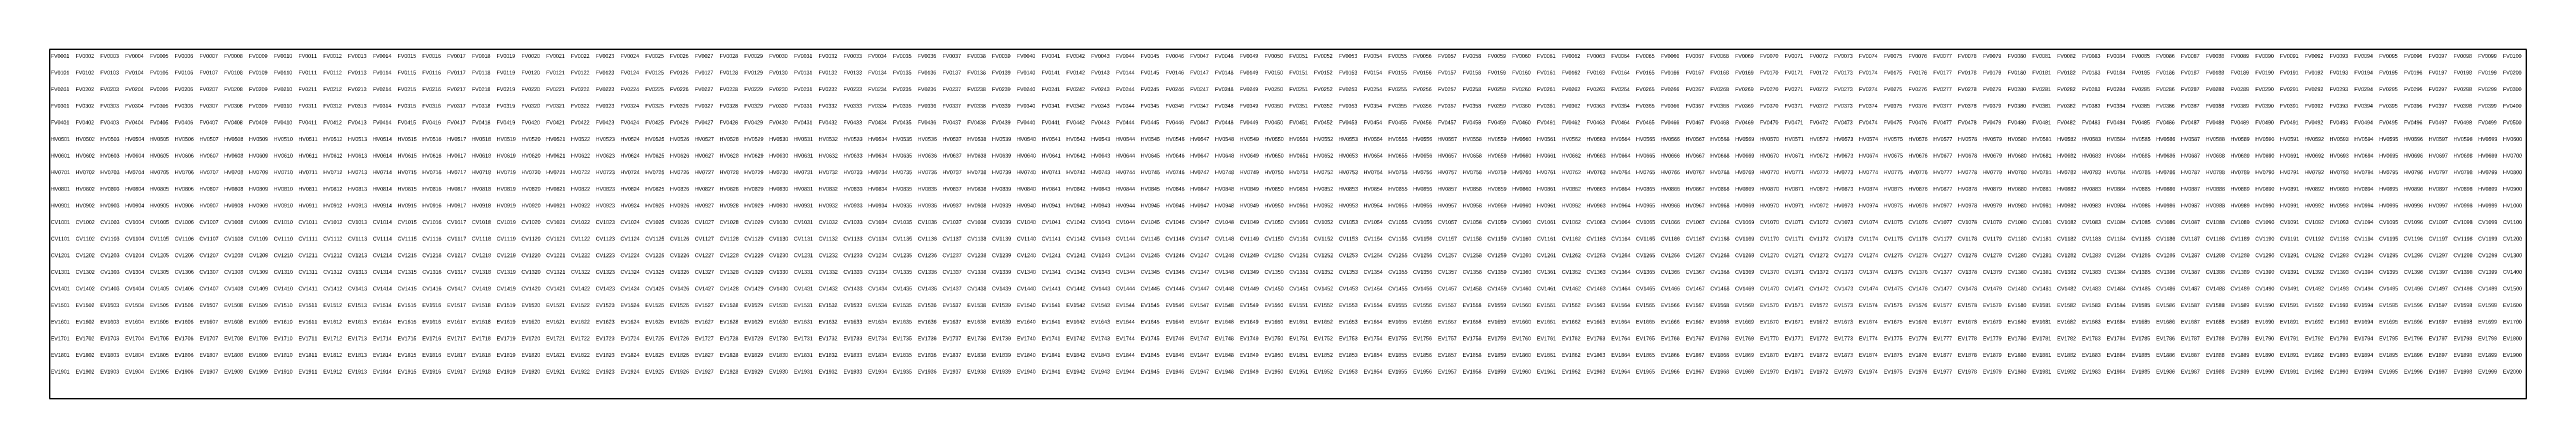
# Model space of a CAD drawing. Header units: metres. Extents: x -22480 to -20540, y 53 to 326.
import ezdxf

# ---------------------------------------------------------------- set-up
doc = ezdxf.new("R2010")
doc.units = ezdxf.units.M
doc.layers.add('BORDER', color=1, linetype='Continuous')
doc.layers.add('TEXT-ALL', color=7, linetype='Continuous')

msp = doc.modelspace()

# ---------------------------------------------------------------- linework, layer by layer
at = {"layer": 'BORDER'}
msp.add_lwpolyline([(-22480, 53), (-20540, 53), (-20540, 326), (-22480, 326)], close=True, dxfattribs=at)

# ---------------------------------------------------------------- texts
at = {"layer": 'TEXT-ALL'}
for s, p in [('FV0001', (-22479, 319.5)), ('FV0002', (-22459.6, 319.5)), ('FV0003', (-22440.2, 319.5)), ('FV0004', (-22420.8, 319.5)), ('FV0005', (-22401.4, 319.5)), ('FV0006', (-22382, 319.5)), ('FV0007', (-22362.6, 319.5)), ('FV0008', (-22343.2, 319.5)), ('FV0009', (-22323.8, 319.5)), ('FV0010', (-22304.4, 319.5)), ('FV0011', (-22285, 319.5)), ('FV0012', (-22265.6, 319.5)), ('FV0013', (-22246.2, 319.5)), ('FV0014', (-22226.8, 319.5)), ('FV0015', (-22207.4, 319.5)), ('FV0016', (-22188, 319.5)), ('FV0017', (-22168.6, 319.5)), ('FV0018', (-22149.2, 319.5)), ('FV0019', (-22129.8, 319.5)), ('FV0020', (-22110.4, 319.5)), ('FV0021', (-22091, 319.5)), ('FV0022', (-22071.6, 319.5)), ('FV0023', (-22052.2, 319.5)), ('FV0024', (-22032.8, 319.5)), ('FV0025', (-22013.4, 319.5)), ('FV0026', (-21994, 319.5)), ('FV0027', (-21974.6, 319.5)), ('FV0028', (-21955.2, 319.5)), ('FV0029', (-21935.8, 319.5)), ('FV0030', (-21916.4, 319.5)), ('FV0031', (-21897, 319.5)), ('FV0032', (-21877.6, 319.5)), ('FV0033', (-21858.2, 319.5)), ('FV0034', (-21838.8, 319.5)), ('FV0035', (-21819.4, 319.5)), ('FV0036', (-21800, 319.5)), ('FV0037', (-21780.6, 319.5)), ('FV0038', (-21761.2, 319.5)), ('FV0039', (-21741.8, 319.5)), ('FV0040', (-21722.4, 319.5)), ('FV0041', (-21703, 319.5)), ('FV0042', (-21683.6, 319.5)), ('FV0043', (-21664.2, 319.5)), ('FV0044', (-21644.8, 319.5)), ('FV0045', (-21625.4, 319.5)), ('FV0046', (-21606, 319.5)), ('FV0047', (-21586.6, 319.5)), ('FV0048', (-21567.2, 319.5)), ('FV0049', (-21547.8, 319.5)), ('FV0050', (-21528.4, 319.5)), ('FV0051', (-21509, 319.5)), ('FV0052', (-21489.6, 319.5)), ('FV0053', (-21470.2, 319.5)), ('FV0054', (-21450.8, 319.5)), ('FV0055', (-21431.4, 319.5)), ('FV0056', (-21412, 319.5)), ('FV0057', (-21392.6, 319.5)), ('FV0058', (-21373.2, 319.5)), ('FV0059', (-21353.8, 319.5)), ('FV0060', (-21334.4, 319.5)), ('FV0061', (-21315, 319.5)), ('FV0062', (-21295.6, 319.5)), ('FV0063', (-21276.2, 319.5)), ('FV0064', (-21256.8, 319.5)), ('FV0065', (-21237.4, 319.5)), ('FV0066', (-21218, 319.5)), ('FV0067', (-21198.6, 319.5)), ('FV0068', (-21179.2, 319.5)), ('FV0069', (-21159.8, 319.5)), ('FV0070', (-21140.4, 319.5)), ('FV0071', (-21121, 319.5)), ('FV0072', (-21101.6, 319.5)), ('FV0073', (-21082.2, 319.5)), ('FV0074', (-21062.8, 319.5)), ('FV0075', (-21043.4, 319.5)), ('FV0076', (-21024, 319.5)), ('FV0077', (-21004.6, 319.5)), ('FV0078', (-20985.2, 319.5)), ('FV0079', (-20965.8, 319.5)), ('FV0080', (-20946.4, 319.5)), ('FV0081', (-20927, 319.5)), ('FV0082', (-20907.6, 319.5)), ('FV0083', (-20888.2, 319.5)), ('FV0084', (-20868.8, 319.5)), ('FV0085', (-20849.4, 319.5)), ('FV0086', (-20830, 319.5)), ('FV0087', (-20810.6, 319.5)), ('FV0088', (-20791.2, 319.5)), ('FV0089', (-20771.8, 319.5)), ('FV0090', (-20752.4, 319.5)), ('FV0091', (-20733, 319.5)), ('FV0092', (-20713.6, 319.5)), ('FV0093', (-20694.2, 319.5)), ('FV0094', (-20674.8, 319.5)), ('FV0095', (-20655.4, 319.5)), ('FV0096', (-20636, 319.5)), ('FV0097', (-20616.6, 319.5)), ('FV0098', (-20597.2, 319.5)), ('FV0099', (-20577.8, 319.5)), ('FV0100', (-20558.4, 319.5)), ('FV0101', (-22479, 306.5)), ('FV0201', (-22479, 293.5)), ('FV0102', (-22459.6, 306.5)), ('FV0202', (-22459.6, 293.5)), ('FV0103', (-22440.2, 306.5)), ('FV0203', (-22440.2, 293.5)), ('FV0104', (-22420.8, 306.5)), ('FV0204', (-22420.8, 293.5)), ('FV0105', (-22401.4, 306.5)), ('FV0205', (-22401.4, 293.5)), ('FV0106', (-22382, 306.5)), ('FV0206', (-22382, 293.5)), ('FV0107', (-22362.6, 306.5)), ('FV0207', (-22362.6, 293.5)), ('FV0108', (-22343.2, 306.5)), ('FV0208', (-22343.2, 293.5)), ('FV0109', (-22323.8, 306.5)), ('FV0209', (-22323.8, 293.5)), ('FV0110', (-22304.4, 306.5)), ('FV0210', (-22304.4, 293.5)), ('FV0111', (-22285, 306.5)), ('FV0211', (-22285, 293.5)), ('FV0112', (-22265.6, 306.5)), ('FV0212', (-22265.6, 293.5)), ('FV0113', (-22246.2, 306.5)), ('FV0213', (-22246.2, 293.5)), ('FV0114', (-22226.8, 306.5)), ('FV0214', (-22226.8, 293.5)), ('FV0115', (-22207.4, 306.5)), ('FV0215', (-22207.4, 293.5)), ('FV0116', (-22188, 306.5)), ('FV0216', (-22188, 293.5)), ('FV0117', (-22168.6, 306.5)), ('FV0217', (-22168.6, 293.5)), ('FV0118', (-22149.2, 306.5)), ('FV0218', (-22149.2, 293.5)), ('FV0119', (-22129.8, 306.5)), ('FV0219', (-22129.8, 293.5)), ('FV0120', (-22110.4, 306.5)), ('FV0220', (-22110.4, 293.5)), ('FV0121', (-22091, 306.5)), ('FV0221', (-22091, 293.5)), ('FV0122', (-22071.6, 306.5)), ('FV0222', (-22071.6, 293.5)), ('FV0123', (-22052.2, 306.5)), ('FV0223', (-22052.2, 293.5)), ('FV0124', (-22032.8, 306.5)), ('FV0224', (-22032.8, 293.5)), ('FV0125', (-22013.4, 306.5)), ('FV0225', (-22013.4, 293.5)), ('FV0126', (-21994, 306.5)), ('FV0226', (-21994, 293.5)), ('FV0127', (-21974.6, 306.5)), ('FV0227', (-21974.6, 293.5)), ('FV0128', (-21955.2, 306.5)), ('FV0228', (-21955.2, 293.5)), ('FV0129', (-21935.8, 306.5)), ('FV0229', (-21935.8, 293.5)), ('FV0130', (-21916.4, 306.5)), ('FV0230', (-21916.4, 293.5)), ('FV0131', (-21897, 306.5)), ('FV0231', (-21897, 293.5)), ('FV0132', (-21877.6, 306.5)), ('FV0232', (-21877.6, 293.5)), ('FV0133', (-21858.2, 306.5)), ('FV0233', (-21858.2, 293.5)), ('FV0134', (-21838.8, 306.5)), ('FV0234', (-21838.8, 293.5)), ('FV0135', (-21819.4, 306.5)), ('FV0235', (-21819.4, 293.5)), ('FV0136', (-21800, 306.5)), ('FV0236', (-21800, 293.5)), ('FV0137', (-21780.6, 306.5)), ('FV0237', (-21780.6, 293.5)), ('FV0138', (-21761.2, 306.5)), ('FV0238', (-21761.2, 293.5)), ('FV0139', (-21741.8, 306.5)), ('FV0239', (-21741.8, 293.5)), ('FV0140', (-21722.4, 306.5)), ('FV0240', (-21722.4, 293.5)), ('FV0141', (-21703, 306.5)), ('FV0241', (-21703, 293.5)), ('FV0142', (-21683.6, 306.5)), ('FV0242', (-21683.6, 293.5)), ('FV0143', (-21664.2, 306.5)), ('FV0243', (-21664.2, 293.5)), ('FV0144', (-21644.8, 306.5)), ('FV0244', (-21644.8, 293.5)), ('FV0145', (-21625.4, 306.5)), ('FV0245', (-21625.4, 293.5)), ('FV0146', (-21606, 306.5)), ('FV0246', (-21606, 293.5)), ('FV0147', (-21586.6, 306.5)), ('FV0247', (-21586.6, 293.5)), ('FV0148', (-21567.2, 306.5)), ('FV0248', (-21567.2, 293.5)), ('FV0149', (-21547.8, 306.5)), ('FV0249', (-21547.8, 293.5)), ('FV0150', (-21528.4, 306.5)), ('FV0250', (-21528.4, 293.5)), ('FV0151', (-21509, 306.5)), ('FV0251', (-21509, 293.5)), ('FV0152', (-21489.6, 306.5)), ('FV0252', (-21489.6, 293.5)), ('FV0153', (-21470.2, 306.5)), ('FV0253', (-21470.2, 293.5)), ('FV0154', (-21450.8, 306.5)), ('FV0254', (-21450.8, 293.5)), ('FV0155', (-21431.4, 306.5)), ('FV0255', (-21431.4, 293.5)), ('FV0156', (-21412, 306.5)), ('FV0256', (-21412, 293.5)), ('FV0157', (-21392.6, 306.5)), ('FV0257', (-21392.6, 293.5)), ('FV0158', (-21373.2, 306.5)), ('FV0258', (-21373.2, 293.5)), ('FV0159', (-21353.8, 306.5)), ('FV0259', (-21353.8, 293.5)), ('FV0160', (-21334.4, 306.5)), ('FV0260', (-21334.4, 293.5)), ('FV0161', (-21315, 306.5)), ('FV0261', (-21315, 293.5)), ('FV0162', (-21295.6, 306.5)), ('FV0262', (-21295.6, 293.5)), ('FV0163', (-21276.2, 306.5)), ('FV0263', (-21276.2, 293.5)), ('FV0164', (-21256.8, 306.5)), ('FV0264', (-21256.8, 293.5)), ('FV0165', (-21237.4, 306.5)), ('FV0265', (-21237.4, 293.5)), ('FV0166', (-21218, 306.5)), ('FV0266', (-21218, 293.5)), ('FV0167', (-21198.6, 306.5)), ('FV0267', (-21198.6, 293.5)), ('FV0168', (-21179.2, 306.5)), ('FV0268', (-21179.2, 293.5)), ('FV0169', (-21159.8, 306.5)), ('FV0269', (-21159.8, 293.5)), ('FV0170', (-21140.4, 306.5)), ('FV0270', (-21140.4, 293.5)), ('FV0171', (-21121, 306.5)), ('FV0271', (-21121, 293.5)), ('FV0172', (-21101.6, 306.5)), ('FV0272', (-21101.6, 293.5)), ('FV0173', (-21082.2, 306.5)), ('FV0273', (-21082.2, 293.5)), ('FV0174', (-21062.8, 306.5)), ('FV0274', (-21062.8, 293.5)), ('FV0175', (-21043.4, 306.5)), ('FV0275', (-21043.4, 293.5)), ('FV0176', (-21024, 306.5)), ('FV0276', (-21024, 293.5)), ('FV0177', (-21004.6, 306.5)), ('FV0277', (-21004.6, 293.5)), ('FV0178', (-20985.2, 306.5)), ('FV0278', (-20985.2, 293.5)), ('FV0179', (-20965.8, 306.5)), ('FV0279', (-20965.8, 293.5)), ('FV0180', (-20946.4, 306.5)), ('FV0280', (-20946.4, 293.5)), ('FV0181', (-20927, 306.5)), ('FV0281', (-20927, 293.5)), ('FV0182', (-20907.6, 306.5)), ('FV0282', (-20907.6, 293.5)), ('FV0183', (-20888.2, 306.5)), ('FV0283', (-20888.2, 293.5)), ('FV0184', (-20868.8, 306.5)), ('FV0284', (-20868.8, 293.5)), ('FV0185', (-20849.4, 306.5)), ('FV0285', (-20849.4, 293.5)), ('FV0186', (-20830, 306.5)), ('FV0286', (-20830, 293.5)), ('FV0187', (-20810.6, 306.5)), ('FV0287', (-20810.6, 293.5)), ('FV0188', (-20791.2, 306.5)), ('FV0288', (-20791.2, 293.5)), ('FV0189', (-20771.8, 306.5)), ('FV0289', (-20771.8, 293.5)), ('FV0190', (-20752.4, 306.5)), ('FV0290', (-20752.4, 293.5)), ('FV0191', (-20733, 306.5)), ('FV0291', (-20733, 293.5)), ('FV0192', (-20713.6, 306.5)), ('FV0292', (-20713.6, 293.5)), ('FV0193', (-20694.2, 306.5)), ('FV0293', (-20694.2, 293.5)), ('FV0194', (-20674.8, 306.5)), ('FV0294', (-20674.8, 293.5)), ('FV0195', (-20655.4, 306.5)), ('FV0295', (-20655.4, 293.5)), ('FV0196', (-20636, 306.5)), ('FV0296', (-20636, 293.5)), ('FV0197', (-20616.6, 306.5)), ('FV0297', (-20616.6, 293.5)), ('FV0198', (-20597.2, 306.5)), ('FV0298', (-20597.2, 293.5)), ('FV0199', (-20577.8, 306.5)), ('FV0299', (-20577.8, 293.5)), ('FV0200', (-20558.4, 306.5)), ('FV0300', (-20558.4, 293.5)), ('FV0301', (-22479, 280.5)), ('FV0302', (-22459.6, 280.5)), ('FV0303', (-22440.2, 280.5)), ('FV0304', (-22420.8, 280.5)), ('FV0305', (-22401.4, 280.5)), ('FV0306', (-22382, 280.5)), ('FV0307', (-22362.6, 280.5)), ('FV0308', (-22343.2, 280.5)), ('FV0309', (-22323.8, 280.5)), ('FV0310', (-22304.4, 280.5)), ('FV0311', (-22285, 280.5)), ('FV0312', (-22265.6, 280.5)), ('FV0313', (-22246.2, 280.5)), ('FV0314', (-22226.8, 280.5)), ('FV0315', (-22207.4, 280.5)), ('FV0316', (-22188, 280.5)), ('FV0317', (-22168.6, 280.5)), ('FV0318', (-22149.2, 280.5)), ('FV0319', (-22129.8, 280.5)), ('FV0320', (-22110.4, 280.5)), ('FV0321', (-22091, 280.5)), ('FV0322', (-22071.6, 280.5)), ('FV0323', (-22052.2, 280.5)), ('FV0324', (-22032.8, 280.5)), ('FV0325', (-22013.4, 280.5)), ('FV0326', (-21994, 280.5)), ('FV0327', (-21974.6, 280.5)), ('FV0328', (-21955.2, 280.5)), ('FV0329', (-21935.8, 280.5)), ('FV0330', (-21916.4, 280.5)), ('FV0331', (-21897, 280.5)), ('FV0332', (-21877.6, 280.5)), ('FV0333', (-21858.2, 280.5)), ('FV0334', (-21838.8, 280.5)), ('FV0335', (-21819.4, 280.5)), ('FV0336', (-21800, 280.5)), ('FV0337', (-21780.6, 280.5)), ('FV0338', (-21761.2, 280.5)), ('FV0339', (-21741.8, 280.5)), ('FV0340', (-21722.4, 280.5)), ('FV0341', (-21703, 280.5)), ('FV0342', (-21683.6, 280.5)), ('FV0343', (-21664.2, 280.5)), ('FV0344', (-21644.8, 280.5)), ('FV0345', (-21625.4, 280.5)), ('FV0346', (-21606, 280.5)), ('FV0347', (-21586.6, 280.5)), ('FV0348', (-21567.2, 280.5)), ('FV0349', (-21547.8, 280.5)), ('FV0350', (-21528.4, 280.5)), ('FV0351', (-21509, 280.5)), ('FV0352', (-21489.6, 280.5)), ('FV0353', (-21470.2, 280.5)), ('FV0354', (-21450.8, 280.5)), ('FV0355', (-21431.4, 280.5)), ('FV0356', (-21412, 280.5)), ('FV0357', (-21392.6, 280.5)), ('FV0358', (-21373.2, 280.5)), ('FV0359', (-21353.8, 280.5)), ('FV0360', (-21334.4, 280.5)), ('FV0361', (-21315, 280.5)), ('FV0362', (-21295.6, 280.5)), ('FV0363', (-21276.2, 280.5)), ('FV0364', (-21256.8, 280.5)), ('FV0365', (-21237.4, 280.5)), ('FV0366', (-21218, 280.5)), ('FV0367', (-21198.6, 280.5)), ('FV0368', (-21179.2, 280.5)), ('FV0369', (-21159.8, 280.5)), ('FV0370', (-21140.4, 280.5)), ('FV0371', (-21121, 280.5)), ('FV0372', (-21101.6, 280.5)), ('FV0373', (-21082.2, 280.5)), ('FV0374', (-21062.8, 280.5)), ('FV0375', (-21043.4, 280.5)), ('FV0376', (-21024, 280.5)), ('FV0377', (-21004.6, 280.5)), ('FV0378', (-20985.2, 280.5)), ('FV0379', (-20965.8, 280.5)), ('FV0380', (-20946.4, 280.5)), ('FV0381', (-20927, 280.5)), ('FV0382', (-20907.6, 280.5)), ('FV0383', (-20888.2, 280.5)), ('FV0384', (-20868.8, 280.5)), ('FV0385', (-20849.4, 280.5)), ('FV0386', (-20830, 280.5)), ('FV0387', (-20810.6, 280.5)), ('FV0388', (-20791.2, 280.5)), ('FV0389', (-20771.8, 280.5)), ('FV0390', (-20752.4, 280.5)), ('FV0391', (-20733, 280.5)), ('FV0392', (-20713.6, 280.5)), ('FV0393', (-20694.2, 280.5)), ('FV0394', (-20674.8, 280.5)), ('FV0395', (-20655.4, 280.5)), ('FV0396', (-20636, 280.5)), ('FV0397', (-20616.6, 280.5)), ('FV0398', (-20597.2, 280.5)), ('FV0399', (-20577.8, 280.5)), ('FV0400', (-20558.4, 280.5)), ('FV0401', (-22479, 267.5)), ('HV0501', (-22479, 254.5)), ('FV0402', (-22459.6, 267.5)), ('HV0502', (-22459.6, 254.5)), ('FV0403', (-22440.2, 267.5)), ('HV0503', (-22440.2, 254.5)), ('FV0404', (-22420.8, 267.5)), ('HV0504', (-22420.8, 254.5)), ('FV0405', (-22401.4, 267.5)), ('HV0505', (-22401.4, 254.5)), ('FV0406', (-22382, 267.5)), ('HV0506', (-22382, 254.5)), ('FV0407', (-22362.6, 267.5)), ('HV0507', (-22362.6, 254.5)), ('FV0408', (-22343.2, 267.5)), ('HV0508', (-22343.2, 254.5)), ('FV0409', (-22323.8, 267.5)), ('HV0509', (-22323.8, 254.5)), ('FV0410', (-22304.4, 267.5)), ('HV0510', (-22304.4, 254.5)), ('FV0411', (-22285, 267.5)), ('HV0511', (-22285, 254.5)), ('FV0412', (-22265.6, 267.5)), ('HV0512', (-22265.6, 254.5)), ('FV0413', (-22246.2, 267.5)), ('HV0513', (-22246.2, 254.5)), ('FV0414', (-22226.8, 267.5)), ('HV0514', (-22226.8, 254.5)), ('FV0415', (-22207.4, 267.5)), ('HV0515', (-22207.4, 254.5)), ('FV0416', (-22188, 267.5)), ('HV0516', (-22188, 254.5)), ('FV0417', (-22168.6, 267.5)), ('HV0517', (-22168.6, 254.5)), ('FV0418', (-22149.2, 267.5)), ('HV0518', (-22149.2, 254.5)), ('FV0419', (-22129.8, 267.5)), ('HV0519', (-22129.8, 254.5)), ('FV0420', (-22110.4, 267.5)), ('HV0520', (-22110.4, 254.5)), ('FV0421', (-22091, 267.5)), ('HV0521', (-22091, 254.5)), ('FV0422', (-22071.6, 267.5)), ('HV0522', (-22071.6, 254.5)), ('FV0423', (-22052.2, 267.5)), ('HV0523', (-22052.2, 254.5)), ('FV0424', (-22032.8, 267.5)), ('HV0524', (-22032.8, 254.5)), ('FV0425', (-22013.4, 267.5)), ('HV0525', (-22013.4, 254.5)), ('FV0426', (-21994, 267.5)), ('HV0526', (-21994, 254.5)), ('FV0427', (-21974.6, 267.5)), ('HV0527', (-21974.6, 254.5)), ('FV0428', (-21955.2, 267.5)), ('HV0528', (-21955.2, 254.5)), ('FV0429', (-21935.8, 267.5)), ('HV0529', (-21935.8, 254.5)), ('FV0430', (-21916.4, 267.5)), ('HV0530', (-21916.4, 254.5)), ('FV0431', (-21897, 267.5)), ('HV0531', (-21897, 254.5)), ('FV0432', (-21877.6, 267.5)), ('HV0532', (-21877.6, 254.5)), ('FV0433', (-21858.2, 267.5)), ('HV0533', (-21858.2, 254.5)), ('FV0434', (-21838.8, 267.5)), ('HV0534', (-21838.8, 254.5)), ('FV0435', (-21819.4, 267.5)), ('HV0535', (-21819.4, 254.5)), ('FV0436', (-21800, 267.5)), ('HV0536', (-21800, 254.5)), ('FV0437', (-21780.6, 267.5)), ('HV0537', (-21780.6, 254.5)), ('FV0438', (-21761.2, 267.5)), ('HV0538', (-21761.2, 254.5)), ('FV0439', (-21741.8, 267.5)), ('HV0539', (-21741.8, 254.5)), ('FV0440', (-21722.4, 267.5)), ('HV0540', (-21722.4, 254.5)), ('FV0441', (-21703, 267.5)), ('HV0541', (-21703, 254.5)), ('FV0442', (-21683.6, 267.5)), ('HV0542', (-21683.6, 254.5)), ('FV0443', (-21664.2, 267.5)), ('HV0543', (-21664.2, 254.5)), ('FV0444', (-21644.8, 267.5)), ('HV0544', (-21644.8, 254.5)), ('FV0445', (-21625.4, 267.5)), ('HV0545', (-21625.4, 254.5)), ('FV0446', (-21606, 267.5)), ('HV0546', (-21606, 254.5)), ('FV0447', (-21586.6, 267.5)), ('HV0547', (-21586.6, 254.5)), ('FV0448', (-21567.2, 267.5)), ('HV0548', (-21567.2, 254.5)), ('FV0449', (-21547.8, 267.5)), ('HV0549', (-21547.8, 254.5)), ('FV0450', (-21528.4, 267.5)), ('HV0550', (-21528.4, 254.5)), ('FV0451', (-21509, 267.5)), ('HV0551', (-21509, 254.5)), ('FV0452', (-21489.6, 267.5)), ('HV0552', (-21489.6, 254.5)), ('FV0453', (-21470.2, 267.5)), ('HV0553', (-21470.2, 254.5)), ('FV0454', (-21450.8, 267.5)), ('HV0554', (-21450.8, 254.5)), ('FV0455', (-21431.4, 267.5)), ('HV0555', (-21431.4, 254.5)), ('FV0456', (-21412, 267.5)), ('HV0556', (-21412, 254.5)), ('FV0457', (-21392.6, 267.5)), ('HV0557', (-21392.6, 254.5)), ('FV0458', (-21373.2, 267.5)), ('HV0558', (-21373.2, 254.5)), ('FV0459', (-21353.8, 267.5)), ('HV0559', (-21353.8, 254.5)), ('FV0460', (-21334.4, 267.5)), ('HV0560', (-21334.4, 254.5)), ('FV0461', (-21315, 267.5)), ('HV0561', (-21315, 254.5)), ('FV0462', (-21295.6, 267.5)), ('HV0562', (-21295.6, 254.5)), ('FV0463', (-21276.2, 267.5)), ('HV0563', (-21276.2, 254.5)), ('FV0464', (-21256.8, 267.5)), ('HV0564', (-21256.8, 254.5)), ('FV0465', (-21237.4, 267.5)), ('HV0565', (-21237.4, 254.5)), ('FV0466', (-21218, 267.5)), ('HV0566', (-21218, 254.5)), ('FV0467', (-21198.6, 267.5)), ('HV0567', (-21198.6, 254.5)), ('FV0468', (-21179.2, 267.5)), ('HV0568', (-21179.2, 254.5)), ('FV0469', (-21159.8, 267.5)), ('HV0569', (-21159.8, 254.5)), ('FV0470', (-21140.4, 267.5)), ('HV0570', (-21140.4, 254.5)), ('FV0471', (-21121, 267.5)), ('HV0571', (-21121, 254.5)), ('FV0472', (-21101.6, 267.5)), ('HV0572', (-21101.6, 254.5)), ('FV0473', (-21082.2, 267.5)), ('HV0573', (-21082.2, 254.5)), ('FV0474', (-21062.8, 267.5)), ('HV0574', (-21062.8, 254.5)), ('FV0475', (-21043.4, 267.5)), ('HV0575', (-21043.4, 254.5)), ('FV0476', (-21024, 267.5)), ('HV0576', (-21024, 254.5)), ('FV0477', (-21004.6, 267.5)), ('HV0577', (-21004.6, 254.5)), ('FV0478', (-20985.2, 267.5)), ('HV0578', (-20985.2, 254.5)), ('FV0479', (-20965.8, 267.5)), ('HV0579', (-20965.8, 254.5)), ('FV0480', (-20946.4, 267.5)), ('HV0580', (-20946.4, 254.5)), ('FV0481', (-20927, 267.5)), ('HV0581', (-20927, 254.5)), ('FV0482', (-20907.6, 267.5)), ('HV0582', (-20907.6, 254.5)), ('FV0483', (-20888.2, 267.5)), ('HV0583', (-20888.2, 254.5)), ('FV0484', (-20868.8, 267.5)), ('HV0584', (-20868.8, 254.5)), ('FV0485', (-20849.4, 267.5)), ('HV0585', (-20849.4, 254.5)), ('FV0486', (-20830, 267.5)), ('HV0586', (-20830, 254.5)), ('FV0487', (-20810.6, 267.5)), ('HV0587', (-20810.6, 254.5)), ('FV0488', (-20791.2, 267.5)), ('HV0588', (-20791.2, 254.5)), ('FV0489', (-20771.8, 267.5)), ('HV0589', (-20771.8, 254.5)), ('FV0490', (-20752.4, 267.5)), ('HV0590', (-20752.4, 254.5)), ('FV0491', (-20733, 267.5)), ('HV0591', (-20733, 254.5)), ('FV0492', (-20713.6, 267.5)), ('HV0592', (-20713.6, 254.5)), ('FV0493', (-20694.2, 267.5)), ('HV0593', (-20694.2, 254.5)), ('FV0494', (-20674.8, 267.5)), ('HV0594', (-20674.8, 254.5)), ('FV0495', (-20655.4, 267.5)), ('HV0595', (-20655.4, 254.5)), ('FV0496', (-20636, 267.5)), ('HV0596', (-20636, 254.5)), ('FV0497', (-20616.6, 267.5)), ('HV0597', (-20616.6, 254.5)), ('FV0498', (-20597.2, 267.5)), ('HV0598', (-20597.2, 254.5)), ('FV0499', (-20577.8, 267.5)), ('HV0599', (-20577.8, 254.5)), ('FV0500', (-20558.4, 267.5)), ('HV0600', (-20558.4, 254.5)), ('HV0601', (-22479, 241.5)), ('HV0602', (-22459.6, 241.5)), ('HV0603', (-22440.2, 241.5)), ('HV0604', (-22420.8, 241.5)), ('HV0605', (-22401.4, 241.5)), ('HV0606', (-22382, 241.5)), ('HV0607', (-22362.6, 241.5)), ('HV0608', (-22343.2, 241.5)), ('HV0609', (-22323.8, 241.5)), ('HV0610', (-22304.4, 241.5)), ('HV0611', (-22285, 241.5)), ('HV0612', (-22265.6, 241.5)), ('HV0613', (-22246.2, 241.5)), ('HV0614', (-22226.8, 241.5)), ('HV0615', (-22207.4, 241.5)), ('HV0616', (-22188, 241.5)), ('HV0617', (-22168.6, 241.5)), ('HV0618', (-22149.2, 241.5)), ('HV0619', (-22129.8, 241.5)), ('HV0620', (-22110.4, 241.5)), ('HV0621', (-22091, 241.5)), ('HV0622', (-22071.6, 241.5)), ('HV0623', (-22052.2, 241.5)), ('HV0624', (-22032.8, 241.5)), ('HV0625', (-22013.4, 241.5)), ('HV0626', (-21994, 241.5)), ('HV0627', (-21974.6, 241.5)), ('HV0628', (-21955.2, 241.5)), ('HV0629', (-21935.8, 241.5)), ('HV0630', (-21916.4, 241.5)), ('HV0631', (-21897, 241.5)), ('HV0632', (-21877.6, 241.5)), ('HV0633', (-21858.2, 241.5)), ('HV0634', (-21838.8, 241.5)), ('HV0635', (-21819.4, 241.5)), ('HV0636', (-21800, 241.5)), ('HV0637', (-21780.6, 241.5)), ('HV0638', (-21761.2, 241.5)), ('HV0639', (-21741.8, 241.5)), ('HV0640', (-21722.4, 241.5)), ('HV0641', (-21703, 241.5)), ('HV0642', (-21683.6, 241.5)), ('HV0643', (-21664.2, 241.5)), ('HV0644', (-21644.8, 241.5)), ('HV0645', (-21625.4, 241.5)), ('HV0646', (-21606, 241.5)), ('HV0647', (-21586.6, 241.5)), ('HV0648', (-21567.2, 241.5)), ('HV0649', (-21547.8, 241.5)), ('HV0650', (-21528.4, 241.5)), ('HV0651', (-21509, 241.5)), ('HV0652', (-21489.6, 241.5)), ('HV0653', (-21470.2, 241.5)), ('HV0654', (-21450.8, 241.5)), ('HV0655', (-21431.4, 241.5)), ('HV0656', (-21412, 241.5)), ('HV0657', (-21392.6, 241.5)), ('HV0658', (-21373.2, 241.5)), ('HV0659', (-21353.8, 241.5)), ('HV0660', (-21334.4, 241.5)), ('HV0661', (-21315, 241.5)), ('HV0662', (-21295.6, 241.5)), ('HV0663', (-21276.2, 241.5)), ('HV0664', (-21256.8, 241.5)), ('HV0665', (-21237.4, 241.5)), ('HV0666', (-21218, 241.5)), ('HV0667', (-21198.6, 241.5)), ('HV0668', (-21179.2, 241.5)), ('HV0669', (-21159.8, 241.5)), ('HV0670', (-21140.4, 241.5)), ('HV0671', (-21121, 241.5)), ('HV0672', (-21101.6, 241.5)), ('HV0673', (-21082.2, 241.5)), ('HV0674', (-21062.8, 241.5)), ('HV0675', (-21043.4, 241.5)), ('HV0676', (-21024, 241.5)), ('HV0677', (-21004.6, 241.5)), ('HV0678', (-20985.2, 241.5)), ('HV0679', (-20965.8, 241.5)), ('HV0680', (-20946.4, 241.5)), ('HV0681', (-20927, 241.5)), ('HV0682', (-20907.6, 241.5)), ('HV0683', (-20888.2, 241.5)), ('HV0684', (-20868.8, 241.5)), ('HV0685', (-20849.4, 241.5)), ('HV0686', (-20830, 241.5)), ('HV0687', (-20810.6, 241.5)), ('HV0688', (-20791.2, 241.5)), ('HV0689', (-20771.8, 241.5)), ('HV0690', (-20752.4, 241.5)), ('HV0691', (-20733, 241.5)), ('HV0692', (-20713.6, 241.5)), ('HV0693', (-20694.2, 241.5)), ('HV0694', (-20674.8, 241.5)), ('HV0695', (-20655.4, 241.5)), ('HV0696', (-20636, 241.5)), ('HV0697', (-20616.6, 241.5)), ('HV0698', (-20597.2, 241.5)), ('HV0699', (-20577.8, 241.5)), ('HV0700', (-20558.4, 241.5)), ('HV0701', (-22479, 228.5)), ('HV0801', (-22479, 215.5)), ('HV0702', (-22459.6, 228.5)), ('HV0802', (-22459.6, 215.5)), ('HV0703', (-22440.2, 228.5)), ('HV0803', (-22440.2, 215.5)), ('HV0704', (-22420.8, 228.5)), ('HV0804', (-22420.8, 215.5)), ('HV0705', (-22401.4, 228.5)), ('HV0805', (-22401.4, 215.5)), ('HV0706', (-22382, 228.5)), ('HV0806', (-22382, 215.5)), ('HV0707', (-22362.6, 228.5)), ('HV0807', (-22362.6, 215.5)), ('HV0708', (-22343.2, 228.5)), ('HV0808', (-22343.2, 215.5)), ('HV0709', (-22323.8, 228.5)), ('HV0809', (-22323.8, 215.5)), ('HV0710', (-22304.4, 228.5)), ('HV0810', (-22304.4, 215.5)), ('HV0711', (-22285, 228.5)), ('HV0811', (-22285, 215.5)), ('HV0712', (-22265.6, 228.5)), ('HV0812', (-22265.6, 215.5)), ('HV0713', (-22246.2, 228.5)), ('HV0813', (-22246.2, 215.5)), ('HV0714', (-22226.8, 228.5)), ('HV0814', (-22226.8, 215.5)), ('HV0715', (-22207.4, 228.5)), ('HV0815', (-22207.4, 215.5)), ('HV0716', (-22188, 228.5)), ('HV0816', (-22188, 215.5)), ('HV0717', (-22168.6, 228.5)), ('HV0817', (-22168.6, 215.5)), ('HV0718', (-22149.2, 228.5)), ('HV0818', (-22149.2, 215.5)), ('HV0719', (-22129.8, 228.5)), ('HV0819', (-22129.8, 215.5)), ('HV0720', (-22110.4, 228.5)), ('HV0820', (-22110.4, 215.5)), ('HV0721', (-22091, 228.5)), ('HV0821', (-22091, 215.5)), ('HV0722', (-22071.6, 228.5)), ('HV0822', (-22071.6, 215.5)), ('HV0723', (-22052.2, 228.5)), ('HV0823', (-22052.2, 215.5)), ('HV0724', (-22032.8, 228.5)), ('HV0824', (-22032.8, 215.5)), ('HV0725', (-22013.4, 228.5)), ('HV0825', (-22013.4, 215.5)), ('HV0726', (-21994, 228.5)), ('HV0826', (-21994, 215.5)), ('HV0727', (-21974.6, 228.5)), ('HV0827', (-21974.6, 215.5)), ('HV0728', (-21955.2, 228.5)), ('HV0828', (-21955.2, 215.5)), ('HV0729', (-21935.8, 228.5)), ('HV0829', (-21935.8, 215.5)), ('HV0730', (-21916.4, 228.5)), ('HV0830', (-21916.4, 215.5)), ('HV0731', (-21897, 228.5)), ('HV0831', (-21897, 215.5)), ('HV0732', (-21877.6, 228.5)), ('HV0832', (-21877.6, 215.5)), ('HV0733', (-21858.2, 228.5)), ('HV0833', (-21858.2, 215.5)), ('HV0734', (-21838.8, 228.5)), ('HV0834', (-21838.8, 215.5)), ('HV0735', (-21819.4, 228.5)), ('HV0835', (-21819.4, 215.5)), ('HV0736', (-21800, 228.5)), ('HV0836', (-21800, 215.5)), ('HV0737', (-21780.6, 228.5)), ('HV0837', (-21780.6, 215.5)), ('HV0738', (-21761.2, 228.5)), ('HV0838', (-21761.2, 215.5)), ('HV0739', (-21741.8, 228.5)), ('HV0839', (-21741.8, 215.5)), ('HV0740', (-21722.4, 228.5)), ('HV0840', (-21722.4, 215.5)), ('HV0741', (-21703, 228.5)), ('HV0841', (-21703, 215.5)), ('HV0742', (-21683.6, 228.5)), ('HV0842', (-21683.6, 215.5)), ('HV0743', (-21664.2, 228.5)), ('HV0843', (-21664.2, 215.5)), ('HV0744', (-21644.8, 228.5)), ('HV0844', (-21644.8, 215.5)), ('HV0745', (-21625.4, 228.5)), ('HV0845', (-21625.4, 215.5)), ('HV0746', (-21606, 228.5)), ('HV0846', (-21606, 215.5)), ('HV0747', (-21586.6, 228.5)), ('HV0847', (-21586.6, 215.5)), ('HV0748', (-21567.2, 228.5)), ('HV0848', (-21567.2, 215.5)), ('HV0749', (-21547.8, 228.5)), ('HV0849', (-21547.8, 215.5)), ('HV0750', (-21528.4, 228.5)), ('HV0850', (-21528.4, 215.5)), ('HV0751', (-21509, 228.5)), ('HV0851', (-21509, 215.5)), ('HV0752', (-21489.6, 228.5)), ('HV0852', (-21489.6, 215.5)), ('HV0753', (-21470.2, 228.5)), ('HV0853', (-21470.2, 215.5)), ('HV0754', (-21450.8, 228.5)), ('HV0854', (-21450.8, 215.5)), ('HV0755', (-21431.4, 228.5)), ('HV0855', (-21431.4, 215.5)), ('HV0756', (-21412, 228.5)), ('HV0856', (-21412, 215.5)), ('HV0757', (-21392.6, 228.5)), ('HV0857', (-21392.6, 215.5)), ('HV0758', (-21373.2, 228.5)), ('HV0858', (-21373.2, 215.5)), ('HV0759', (-21353.8, 228.5)), ('HV0859', (-21353.8, 215.5)), ('HV0760', (-21334.4, 228.5)), ('HV0860', (-21334.4, 215.5)), ('HV0761', (-21315, 228.5)), ('HV0861', (-21315, 215.5)), ('HV0762', (-21295.6, 228.5)), ('HV0862', (-21295.6, 215.5)), ('HV0763', (-21276.2, 228.5)), ('HV0863', (-21276.2, 215.5)), ('HV0764', (-21256.8, 228.5)), ('HV0864', (-21256.8, 215.5)), ('HV0765', (-21237.4, 228.5)), ('HV0865', (-21237.4, 215.5)), ('HV0766', (-21218, 228.5)), ('HV0866', (-21218, 215.5)), ('HV0767', (-21198.6, 228.5)), ('HV0867', (-21198.6, 215.5)), ('HV0768', (-21179.2, 228.5)), ('HV0868', (-21179.2, 215.5)), ('HV0769', (-21159.8, 228.5)), ('HV0869', (-21159.8, 215.5)), ('HV0770', (-21140.4, 228.5)), ('HV0870', (-21140.4, 215.5)), ('HV0771', (-21121, 228.5)), ('HV0871', (-21121, 215.5)), ('HV0772', (-21101.6, 228.5)), ('HV0872', (-21101.6, 215.5)), ('HV0773', (-21082.2, 228.5)), ('HV0873', (-21082.2, 215.5)), ('HV0774', (-21062.8, 228.5)), ('HV0874', (-21062.8, 215.5)), ('HV0775', (-21043.4, 228.5)), ('HV0875', (-21043.4, 215.5)), ('HV0776', (-21024, 228.5)), ('HV0876', (-21024, 215.5)), ('HV0777', (-21004.6, 228.5)), ('HV0877', (-21004.6, 215.5)), ('HV0778', (-20985.2, 228.5)), ('HV0878', (-20985.2, 215.5)), ('HV0779', (-20965.8, 228.5)), ('HV0879', (-20965.8, 215.5)), ('HV0780', (-20946.4, 228.5)), ('HV0880', (-20946.4, 215.5)), ('HV0781', (-20927, 228.5)), ('HV0881', (-20927, 215.5)), ('HV0782', (-20907.6, 228.5)), ('HV0882', (-20907.6, 215.5)), ('HV0783', (-20888.2, 228.5)), ('HV0883', (-20888.2, 215.5)), ('HV0784', (-20868.8, 228.5)), ('HV0884', (-20868.8, 215.5)), ('HV0785', (-20849.4, 228.5)), ('HV0885', (-20849.4, 215.5)), ('HV0786', (-20830, 228.5)), ('HV0886', (-20830, 215.5)), ('HV0787', (-20810.6, 228.5)), ('HV0887', (-20810.6, 215.5)), ('HV0788', (-20791.2, 228.5)), ('HV0888', (-20791.2, 215.5)), ('HV0789', (-20771.8, 228.5)), ('HV0889', (-20771.8, 215.5)), ('HV0790', (-20752.4, 228.5)), ('HV0890', (-20752.4, 215.5)), ('HV0791', (-20733, 228.5)), ('HV0891', (-20733, 215.5)), ('HV0792', (-20713.6, 228.5)), ('HV0892', (-20713.6, 215.5)), ('HV0793', (-20694.2, 228.5)), ('HV0893', (-20694.2, 215.5)), ('HV0794', (-20674.8, 228.5)), ('HV0894', (-20674.8, 215.5)), ('HV0795', (-20655.4, 228.5)), ('HV0895', (-20655.4, 215.5)), ('HV0796', (-20636, 228.5)), ('HV0896', (-20636, 215.5)), ('HV0797', (-20616.6, 228.5)), ('HV0897', (-20616.6, 215.5)), ('HV0798', (-20597.2, 228.5)), ('HV0898', (-20597.2, 215.5)), ('HV0799', (-20577.8, 228.5)), ('HV0899', (-20577.8, 215.5)), ('HV0800', (-20558.4, 228.5)), ('HV0900', (-20558.4, 215.5)), ('HV0901', (-22479, 202.5)), ('HV0902', (-22459.6, 202.5)), ('HV0903', (-22440.2, 202.5)), ('HV0904', (-22420.8, 202.5)), ('HV0905', (-22401.4, 202.5)), ('HV0906', (-22382, 202.5)), ('HV0907', (-22362.6, 202.5)), ('HV0908', (-22343.2, 202.5)), ('HV0909', (-22323.8, 202.5)), ('HV0910', (-22304.4, 202.5)), ('HV0911', (-22285, 202.5)), ('HV0912', (-22265.6, 202.5)), ('HV0913', (-22246.2, 202.5)), ('HV0914', (-22226.8, 202.5)), ('HV0915', (-22207.4, 202.5)), ('HV0916', (-22188, 202.5)), ('HV0917', (-22168.6, 202.5)), ('HV0918', (-22149.2, 202.5)), ('HV0919', (-22129.8, 202.5)), ('HV0920', (-22110.4, 202.5)), ('HV0921', (-22091, 202.5)), ('HV0922', (-22071.6, 202.5)), ('HV0923', (-22052.2, 202.5)), ('HV0924', (-22032.8, 202.5)), ('HV0925', (-22013.4, 202.5)), ('HV0926', (-21994, 202.5)), ('HV0927', (-21974.6, 202.5)), ('HV0928', (-21955.2, 202.5)), ('HV0929', (-21935.8, 202.5)), ('HV0930', (-21916.4, 202.5)), ('HV0931', (-21897, 202.5)), ('HV0932', (-21877.6, 202.5)), ('HV0933', (-21858.2, 202.5)), ('HV0934', (-21838.8, 202.5)), ('HV0935', (-21819.4, 202.5)), ('HV0936', (-21800, 202.5)), ('HV0937', (-21780.6, 202.5)), ('HV0938', (-21761.2, 202.5)), ('HV0939', (-21741.8, 202.5)), ('HV0940', (-21722.4, 202.5)), ('HV0941', (-21703, 202.5)), ('HV0942', (-21683.6, 202.5)), ('HV0943', (-21664.2, 202.5)), ('HV0944', (-21644.8, 202.5)), ('HV0945', (-21625.4, 202.5)), ('HV0946', (-21606, 202.5)), ('HV0947', (-21586.6, 202.5)), ('HV0948', (-21567.2, 202.5)), ('HV0949', (-21547.8, 202.5)), ('HV0950', (-21528.4, 202.5)), ('HV0951', (-21509, 202.5)), ('HV0952', (-21489.6, 202.5)), ('HV0953', (-21470.2, 202.5)), ('HV0954', (-21450.8, 202.5)), ('HV0955', (-21431.4, 202.5)), ('HV0956', (-21412, 202.5)), ('HV0957', (-21392.6, 202.5)), ('HV0958', (-21373.2, 202.5)), ('HV0959', (-21353.8, 202.5)), ('HV0960', (-21334.4, 202.5)), ('HV0961', (-21315, 202.5)), ('HV0962', (-21295.6, 202.5)), ('HV0963', (-21276.2, 202.5)), ('HV0964', (-21256.8, 202.5)), ('HV0965', (-21237.4, 202.5)), ('HV0966', (-21218, 202.5)), ('HV0967', (-21198.6, 202.5)), ('HV0968', (-21179.2, 202.5)), ('HV0969', (-21159.8, 202.5)), ('HV0970', (-21140.4, 202.5)), ('HV0971', (-21121, 202.5)), ('HV0972', (-21101.6, 202.5)), ('HV0973', (-21082.2, 202.5)), ('HV0974', (-21062.8, 202.5)), ('HV0975', (-21043.4, 202.5)), ('HV0976', (-21024, 202.5)), ('HV0977', (-21004.6, 202.5)), ('HV0978', (-20985.2, 202.5)), ('HV0979', (-20965.8, 202.5)), ('HV0980', (-20946.4, 202.5)), ('HV0981', (-20927, 202.5)), ('HV0982', (-20907.6, 202.5)), ('HV0983', (-20888.2, 202.5)), ('HV0984', (-20868.8, 202.5)), ('HV0985', (-20849.4, 202.5)), ('HV0986', (-20830, 202.5)), ('HV0987', (-20810.6, 202.5)), ('HV0988', (-20791.2, 202.5)), ('HV0989', (-20771.8, 202.5)), ('HV0990', (-20752.4, 202.5)), ('HV0991', (-20733, 202.5)), ('HV0992', (-20713.6, 202.5)), ('HV0993', (-20694.2, 202.5)), ('HV0994', (-20674.8, 202.5)), ('HV0995', (-20655.4, 202.5)), ('HV0996', (-20636, 202.5)), ('HV0997', (-20616.6, 202.5)), ('HV0998', (-20597.2, 202.5)), ('HV0999', (-20577.8, 202.5)), ('HV1000', (-20558.4, 202.5)), ('CV1001', (-22479, 189.5)), ('CV1101', (-22479, 176.5)), ('CV1002', (-22459.6, 189.5)), ('CV1102', (-22459.6, 176.5)), ('CV1003', (-22440.2, 189.5)), ('CV1103', (-22440.2, 176.5)), ('CV1004', (-22420.8, 189.5)), ('CV1104', (-22420.8, 176.5)), ('CV1005', (-22401.4, 189.5)), ('CV1105', (-22401.4, 176.5)), ('CV1006', (-22382, 189.5)), ('CV1106', (-22382, 176.5)), ('CV1007', (-22362.6, 189.5)), ('CV1107', (-22362.6, 176.5)), ('CV1008', (-22343.2, 189.5)), ('CV1108', (-22343.2, 176.5)), ('CV1009', (-22323.8, 189.5)), ('CV1109', (-22323.8, 176.5)), ('CV1010', (-22304.4, 189.5)), ('CV1110', (-22304.4, 176.5)), ('CV1011', (-22285, 189.5)), ('CV1111', (-22285, 176.5)), ('CV1012', (-22265.6, 189.5)), ('CV1112', (-22265.6, 176.5)), ('CV1013', (-22246.2, 189.5)), ('CV1113', (-22246.2, 176.5)), ('CV1014', (-22226.8, 189.5)), ('CV1114', (-22226.8, 176.5)), ('CV1015', (-22207.4, 189.5)), ('CV1115', (-22207.4, 176.5)), ('CV1016', (-22188, 189.5)), ('CV1116', (-22188, 176.5)), ('CV1017', (-22168.6, 189.5)), ('CV1117', (-22168.6, 176.5)), ('CV1018', (-22149.2, 189.5)), ('CV1118', (-22149.2, 176.5)), ('CV1019', (-22129.8, 189.5)), ('CV1119', (-22129.8, 176.5)), ('CV1020', (-22110.4, 189.5)), ('CV1120', (-22110.4, 176.5)), ('CV1021', (-22091, 189.5)), ('CV1121', (-22091, 176.5)), ('CV1022', (-22071.6, 189.5)), ('CV1122', (-22071.6, 176.5)), ('CV1023', (-22052.2, 189.5)), ('CV1123', (-22052.2, 176.5)), ('CV1024', (-22032.8, 189.5)), ('CV1124', (-22032.8, 176.5)), ('CV1025', (-22013.4, 189.5)), ('CV1125', (-22013.4, 176.5)), ('CV1026', (-21994, 189.5)), ('CV1126', (-21994, 176.5)), ('CV1027', (-21974.6, 189.5)), ('CV1127', (-21974.6, 176.5)), ('CV1028', (-21955.2, 189.5)), ('CV1128', (-21955.2, 176.5)), ('CV1029', (-21935.8, 189.5)), ('CV1129', (-21935.8, 176.5)), ('CV1030', (-21916.4, 189.5)), ('CV1130', (-21916.4, 176.5)), ('CV1031', (-21897, 189.5)), ('CV1131', (-21897, 176.5)), ('CV1032', (-21877.6, 189.5)), ('CV1132', (-21877.6, 176.5)), ('CV1033', (-21858.2, 189.5)), ('CV1133', (-21858.2, 176.5)), ('CV1034', (-21838.8, 189.5)), ('CV1134', (-21838.8, 176.5)), ('CV1035', (-21819.4, 189.5)), ('CV1135', (-21819.4, 176.5)), ('CV1036', (-21800, 189.5)), ('CV1136', (-21800, 176.5)), ('CV1037', (-21780.6, 189.5)), ('CV1137', (-21780.6, 176.5)), ('CV1038', (-21761.2, 189.5)), ('CV1138', (-21761.2, 176.5)), ('CV1039', (-21741.8, 189.5)), ('CV1139', (-21741.8, 176.5)), ('CV1040', (-21722.4, 189.5)), ('CV1140', (-21722.4, 176.5)), ('CV1041', (-21703, 189.5)), ('CV1141', (-21703, 176.5)), ('CV1042', (-21683.6, 189.5)), ('CV1142', (-21683.6, 176.5)), ('CV1043', (-21664.2, 189.5)), ('CV1143', (-21664.2, 176.5)), ('CV1044', (-21644.8, 189.5)), ('CV1144', (-21644.8, 176.5)), ('CV1045', (-21625.4, 189.5)), ('CV1145', (-21625.4, 176.5)), ('CV1046', (-21606, 189.5)), ('CV1146', (-21606, 176.5)), ('CV1047', (-21586.6, 189.5)), ('CV1147', (-21586.6, 176.5)), ('CV1048', (-21567.2, 189.5)), ('CV1148', (-21567.2, 176.5)), ('CV1049', (-21547.8, 189.5)), ('CV1149', (-21547.8, 176.5)), ('CV1050', (-21528.4, 189.5)), ('CV1150', (-21528.4, 176.5)), ('CV1051', (-21509, 189.5)), ('CV1151', (-21509, 176.5)), ('CV1052', (-21489.6, 189.5)), ('CV1152', (-21489.6, 176.5)), ('CV1053', (-21470.2, 189.5)), ('CV1153', (-21470.2, 176.5)), ('CV1054', (-21450.8, 189.5)), ('CV1154', (-21450.8, 176.5)), ('CV1055', (-21431.4, 189.5)), ('CV1155', (-21431.4, 176.5)), ('CV1056', (-21412, 189.5)), ('CV1156', (-21412, 176.5)), ('CV1057', (-21392.6, 189.5)), ('CV1157', (-21392.6, 176.5)), ('CV1058', (-21373.2, 189.5)), ('CV1158', (-21373.2, 176.5)), ('CV1059', (-21353.8, 189.5)), ('CV1159', (-21353.8, 176.5)), ('CV1060', (-21334.4, 189.5)), ('CV1160', (-21334.4, 176.5)), ('CV1061', (-21315, 189.5)), ('CV1161', (-21315, 176.5)), ('CV1062', (-21295.6, 189.5)), ('CV1162', (-21295.6, 176.5)), ('CV1063', (-21276.2, 189.5)), ('CV1163', (-21276.2, 176.5)), ('CV1064', (-21256.8, 189.5)), ('CV1164', (-21256.8, 176.5)), ('CV1065', (-21237.4, 189.5)), ('CV1165', (-21237.4, 176.5)), ('CV1066', (-21218, 189.5)), ('CV1166', (-21218, 176.5)), ('CV1067', (-21198.6, 189.5)), ('CV1167', (-21198.6, 176.5)), ('CV1068', (-21179.2, 189.5)), ('CV1168', (-21179.2, 176.5)), ('CV1069', (-21159.8, 189.5)), ('CV1169', (-21159.8, 176.5)), ('CV1070', (-21140.4, 189.5)), ('CV1170', (-21140.4, 176.5)), ('CV1071', (-21121, 189.5)), ('CV1171', (-21121, 176.5)), ('CV1072', (-21101.6, 189.5)), ('CV1172', (-21101.6, 176.5)), ('CV1073', (-21082.2, 189.5)), ('CV1173', (-21082.2, 176.5)), ('CV1074', (-21062.8, 189.5)), ('CV1174', (-21062.8, 176.5)), ('CV1075', (-21043.4, 189.5)), ('CV1175', (-21043.4, 176.5)), ('CV1076', (-21024, 189.5)), ('CV1176', (-21024, 176.5)), ('CV1077', (-21004.6, 189.5)), ('CV1177', (-21004.6, 176.5)), ('CV1078', (-20985.2, 189.5)), ('CV1178', (-20985.2, 176.5)), ('CV1079', (-20965.8, 189.5)), ('CV1179', (-20965.8, 176.5)), ('CV1080', (-20946.4, 189.5)), ('CV1180', (-20946.4, 176.5)), ('CV1081', (-20927, 189.5)), ('CV1181', (-20927, 176.5)), ('CV1082', (-20907.6, 189.5)), ('CV1182', (-20907.6, 176.5)), ('CV1083', (-20888.2, 189.5)), ('CV1183', (-20888.2, 176.5)), ('CV1084', (-20868.8, 189.5)), ('CV1184', (-20868.8, 176.5)), ('CV1085', (-20849.4, 189.5)), ('CV1185', (-20849.4, 176.5)), ('CV1086', (-20830, 189.5)), ('CV1186', (-20830, 176.5)), ('CV1087', (-20810.6, 189.5)), ('CV1187', (-20810.6, 176.5)), ('CV1088', (-20791.2, 189.5)), ('CV1188', (-20791.2, 176.5)), ('CV1089', (-20771.8, 189.5)), ('CV1189', (-20771.8, 176.5)), ('CV1090', (-20752.4, 189.5)), ('CV1190', (-20752.4, 176.5)), ('CV1091', (-20733, 189.5)), ('CV1191', (-20733, 176.5)), ('CV1092', (-20713.6, 189.5)), ('CV1192', (-20713.6, 176.5)), ('CV1093', (-20694.2, 189.5)), ('CV1193', (-20694.2, 176.5)), ('CV1094', (-20674.8, 189.5)), ('CV1194', (-20674.8, 176.5)), ('CV1095', (-20655.4, 189.5)), ('CV1195', (-20655.4, 176.5)), ('CV1096', (-20636, 189.5)), ('CV1196', (-20636, 176.5)), ('CV1097', (-20616.6, 189.5)), ('CV1197', (-20616.6, 176.5)), ('CV1098', (-20597.2, 189.5)), ('CV1198', (-20597.2, 176.5)), ('CV1099', (-20577.8, 189.5)), ('CV1199', (-20577.8, 176.5)), ('CV1100', (-20558.4, 189.5)), ('CV1200', (-20558.4, 176.5)), ('CV1201', (-22479, 163.5)), ('CV1202', (-22459.6, 163.5)), ('CV1203', (-22440.2, 163.5)), ('CV1204', (-22420.8, 163.5)), ('CV1205', (-22401.4, 163.5)), ('CV1206', (-22382, 163.5)), ('CV1207', (-22362.6, 163.5)), ('CV1208', (-22343.2, 163.5)), ('CV1209', (-22323.8, 163.5)), ('CV1210', (-22304.4, 163.5)), ('CV1211', (-22285, 163.5)), ('CV1212', (-22265.6, 163.5)), ('CV1213', (-22246.2, 163.5)), ('CV1214', (-22226.8, 163.5)), ('CV1215', (-22207.4, 163.5)), ('CV1216', (-22188, 163.5)), ('CV1217', (-22168.6, 163.5)), ('CV1218', (-22149.2, 163.5)), ('CV1219', (-22129.8, 163.5)), ('CV1220', (-22110.4, 163.5)), ('CV1221', (-22091, 163.5)), ('CV1222', (-22071.6, 163.5)), ('CV1223', (-22052.2, 163.5)), ('CV1224', (-22032.8, 163.5)), ('CV1225', (-22013.4, 163.5)), ('CV1226', (-21994, 163.5)), ('CV1227', (-21974.6, 163.5)), ('CV1228', (-21955.2, 163.5)), ('CV1229', (-21935.8, 163.5)), ('CV1230', (-21916.4, 163.5)), ('CV1231', (-21897, 163.5)), ('CV1232', (-21877.6, 163.5)), ('CV1233', (-21858.2, 163.5)), ('CV1234', (-21838.8, 163.5)), ('CV1235', (-21819.4, 163.5)), ('CV1236', (-21800, 163.5)), ('CV1237', (-21780.6, 163.5)), ('CV1238', (-21761.2, 163.5)), ('CV1239', (-21741.8, 163.5)), ('CV1240', (-21722.4, 163.5)), ('CV1241', (-21703, 163.5)), ('CV1242', (-21683.6, 163.5)), ('CV1243', (-21664.2, 163.5)), ('CV1244', (-21644.8, 163.5)), ('CV1245', (-21625.4, 163.5)), ('CV1246', (-21606, 163.5)), ('CV1247', (-21586.6, 163.5)), ('CV1248', (-21567.2, 163.5)), ('CV1249', (-21547.8, 163.5)), ('CV1250', (-21528.4, 163.5)), ('CV1251', (-21509, 163.5)), ('CV1252', (-21489.6, 163.5)), ('CV1253', (-21470.2, 163.5)), ('CV1254', (-21450.8, 163.5)), ('CV1255', (-21431.4, 163.5)), ('CV1256', (-21412, 163.5)), ('CV1257', (-21392.6, 163.5)), ('CV1258', (-21373.2, 163.5)), ('CV1259', (-21353.8, 163.5)), ('CV1260', (-21334.4, 163.5)), ('CV1261', (-21315, 163.5)), ('CV1262', (-21295.6, 163.5)), ('CV1263', (-21276.2, 163.5)), ('CV1264', (-21256.8, 163.5)), ('CV1265', (-21237.4, 163.5)), ('CV1266', (-21218, 163.5)), ('CV1267', (-21198.6, 163.5)), ('CV1268', (-21179.2, 163.5)), ('CV1269', (-21159.8, 163.5)), ('CV1270', (-21140.4, 163.5)), ('CV1271', (-21121, 163.5)), ('CV1272', (-21101.6, 163.5)), ('CV1273', (-21082.2, 163.5)), ('CV1274', (-21062.8, 163.5)), ('CV1275', (-21043.4, 163.5)), ('CV1276', (-21024, 163.5)), ('CV1277', (-21004.6, 163.5)), ('CV1278', (-20985.2, 163.5)), ('CV1279', (-20965.8, 163.5)), ('CV1280', (-20946.4, 163.5)), ('CV1281', (-20927, 163.5)), ('CV1282', (-20907.6, 163.5)), ('CV1283', (-20888.2, 163.5)), ('CV1284', (-20868.8, 163.5)), ('CV1285', (-20849.4, 163.5)), ('CV1286', (-20830, 163.5)), ('CV1287', (-20810.6, 163.5)), ('CV1288', (-20791.2, 163.5)), ('CV1289', (-20771.8, 163.5)), ('CV1290', (-20752.4, 163.5)), ('CV1291', (-20733, 163.5)), ('CV1292', (-20713.6, 163.5)), ('CV1293', (-20694.2, 163.5)), ('CV1294', (-20674.8, 163.5)), ('CV1295', (-20655.4, 163.5)), ('CV1296', (-20636, 163.5)), ('CV1297', (-20616.6, 163.5)), ('CV1298', (-20597.2, 163.5)), ('CV1299', (-20577.8, 163.5)), ('CV1300', (-20558.4, 163.5)), ('CV1301', (-22479, 150.5)), ('CV1401', (-22479, 137.5)), ('CV1302', (-22459.6, 150.5)), ('CV1402', (-22459.6, 137.5)), ('CV1303', (-22440.2, 150.5)), ('CV1403', (-22440.2, 137.5)), ('CV1304', (-22420.8, 150.5)), ('CV1404', (-22420.8, 137.5)), ('CV1305', (-22401.4, 150.5)), ('CV1405', (-22401.4, 137.5)), ('CV1306', (-22382, 150.5)), ('CV1406', (-22382, 137.5)), ('CV1307', (-22362.6, 150.5)), ('CV1407', (-22362.6, 137.5)), ('CV1308', (-22343.2, 150.5)), ('CV1408', (-22343.2, 137.5)), ('CV1309', (-22323.8, 150.5)), ('CV1409', (-22323.8, 137.5)), ('CV1310', (-22304.4, 150.5)), ('CV1410', (-22304.4, 137.5)), ('CV1311', (-22285, 150.5)), ('CV1411', (-22285, 137.5)), ('CV1312', (-22265.6, 150.5)), ('CV1412', (-22265.6, 137.5)), ('CV1313', (-22246.2, 150.5)), ('CV1413', (-22246.2, 137.5)), ('CV1314', (-22226.8, 150.5)), ('CV1414', (-22226.8, 137.5)), ('CV1315', (-22207.4, 150.5)), ('CV1415', (-22207.4, 137.5)), ('CV1316', (-22188, 150.5)), ('CV1416', (-22188, 137.5)), ('CV1317', (-22168.6, 150.5)), ('CV1417', (-22168.6, 137.5)), ('CV1318', (-22149.2, 150.5)), ('CV1418', (-22149.2, 137.5)), ('CV1319', (-22129.8, 150.5)), ('CV1419', (-22129.8, 137.5)), ('CV1320', (-22110.4, 150.5)), ('CV1420', (-22110.4, 137.5)), ('CV1321', (-22091, 150.5)), ('CV1421', (-22091, 137.5)), ('CV1322', (-22071.6, 150.5)), ('CV1422', (-22071.6, 137.5)), ('CV1323', (-22052.2, 150.5)), ('CV1423', (-22052.2, 137.5)), ('CV1324', (-22032.8, 150.5)), ('CV1424', (-22032.8, 137.5)), ('CV1325', (-22013.4, 150.5)), ('CV1425', (-22013.4, 137.5)), ('CV1326', (-21994, 150.5)), ('CV1426', (-21994, 137.5)), ('CV1327', (-21974.6, 150.5)), ('CV1427', (-21974.6, 137.5)), ('CV1328', (-21955.2, 150.5)), ('CV1428', (-21955.2, 137.5)), ('CV1329', (-21935.8, 150.5)), ('CV1429', (-21935.8, 137.5)), ('CV1330', (-21916.4, 150.5)), ('CV1430', (-21916.4, 137.5)), ('CV1331', (-21897, 150.5)), ('CV1431', (-21897, 137.5)), ('CV1332', (-21877.6, 150.5)), ('CV1432', (-21877.6, 137.5)), ('CV1333', (-21858.2, 150.5)), ('CV1433', (-21858.2, 137.5)), ('CV1334', (-21838.8, 150.5)), ('CV1434', (-21838.8, 137.5)), ('CV1335', (-21819.4, 150.5)), ('CV1435', (-21819.4, 137.5)), ('CV1336', (-21800, 150.5)), ('CV1436', (-21800, 137.5)), ('CV1337', (-21780.6, 150.5)), ('CV1437', (-21780.6, 137.5)), ('CV1338', (-21761.2, 150.5)), ('CV1438', (-21761.2, 137.5)), ('CV1339', (-21741.8, 150.5)), ('CV1439', (-21741.8, 137.5)), ('CV1340', (-21722.4, 150.5)), ('CV1440', (-21722.4, 137.5)), ('CV1341', (-21703, 150.5)), ('CV1441', (-21703, 137.5)), ('CV1342', (-21683.6, 150.5)), ('CV1442', (-21683.6, 137.5)), ('CV1343', (-21664.2, 150.5)), ('CV1443', (-21664.2, 137.5)), ('CV1344', (-21644.8, 150.5)), ('CV1444', (-21644.8, 137.5)), ('CV1345', (-21625.4, 150.5)), ('CV1445', (-21625.4, 137.5)), ('CV1346', (-21606, 150.5)), ('CV1446', (-21606, 137.5)), ('CV1347', (-21586.6, 150.5)), ('CV1447', (-21586.6, 137.5)), ('CV1348', (-21567.2, 150.5)), ('CV1448', (-21567.2, 137.5)), ('CV1349', (-21547.8, 150.5)), ('CV1449', (-21547.8, 137.5)), ('CV1350', (-21528.4, 150.5)), ('CV1450', (-21528.4, 137.5)), ('CV1351', (-21509, 150.5)), ('CV1451', (-21509, 137.5)), ('CV1352', (-21489.6, 150.5)), ('CV1452', (-21489.6, 137.5)), ('CV1353', (-21470.2, 150.5)), ('CV1453', (-21470.2, 137.5)), ('CV1354', (-21450.8, 150.5)), ('CV1454', (-21450.8, 137.5)), ('CV1355', (-21431.4, 150.5)), ('CV1455', (-21431.4, 137.5)), ('CV1356', (-21412, 150.5)), ('CV1456', (-21412, 137.5)), ('CV1357', (-21392.6, 150.5)), ('CV1457', (-21392.6, 137.5)), ('CV1358', (-21373.2, 150.5)), ('CV1458', (-21373.2, 137.5)), ('CV1359', (-21353.8, 150.5)), ('CV1459', (-21353.8, 137.5)), ('CV1360', (-21334.4, 150.5)), ('CV1460', (-21334.4, 137.5)), ('CV1361', (-21315, 150.5)), ('CV1461', (-21315, 137.5)), ('CV1362', (-21295.6, 150.5)), ('CV1462', (-21295.6, 137.5)), ('CV1363', (-21276.2, 150.5)), ('CV1463', (-21276.2, 137.5)), ('CV1364', (-21256.8, 150.5)), ('CV1464', (-21256.8, 137.5)), ('CV1365', (-21237.4, 150.5)), ('CV1465', (-21237.4, 137.5)), ('CV1366', (-21218, 150.5)), ('CV1466', (-21218, 137.5)), ('CV1367', (-21198.6, 150.5)), ('CV1467', (-21198.6, 137.5)), ('CV1368', (-21179.2, 150.5)), ('CV1468', (-21179.2, 137.5)), ('CV1369', (-21159.8, 150.5)), ('CV1469', (-21159.8, 137.5)), ('CV1370', (-21140.4, 150.5)), ('CV1470', (-21140.4, 137.5)), ('CV1371', (-21121, 150.5)), ('CV1471', (-21121, 137.5)), ('CV1372', (-21101.6, 150.5)), ('CV1472', (-21101.6, 137.5)), ('CV1373', (-21082.2, 150.5)), ('CV1473', (-21082.2, 137.5)), ('CV1374', (-21062.8, 150.5)), ('CV1474', (-21062.8, 137.5)), ('CV1375', (-21043.4, 150.5)), ('CV1475', (-21043.4, 137.5)), ('CV1376', (-21024, 150.5)), ('CV1476', (-21024, 137.5)), ('CV1377', (-21004.6, 150.5)), ('CV1477', (-21004.6, 137.5)), ('CV1378', (-20985.2, 150.5)), ('CV1478', (-20985.2, 137.5)), ('CV1379', (-20965.8, 150.5)), ('CV1479', (-20965.8, 137.5)), ('CV1380', (-20946.4, 150.5)), ('CV1480', (-20946.4, 137.5)), ('CV1381', (-20927, 150.5)), ('CV1481', (-20927, 137.5)), ('CV1382', (-20907.6, 150.5)), ('CV1482', (-20907.6, 137.5)), ('CV1383', (-20888.2, 150.5)), ('CV1483', (-20888.2, 137.5)), ('CV1384', (-20868.8, 150.5)), ('CV1484', (-20868.8, 137.5)), ('CV1385', (-20849.4, 150.5)), ('CV1485', (-20849.4, 137.5)), ('CV1386', (-20830, 150.5)), ('CV1486', (-20830, 137.5)), ('CV1387', (-20810.6, 150.5)), ('CV1487', (-20810.6, 137.5)), ('CV1388', (-20791.2, 150.5)), ('CV1488', (-20791.2, 137.5)), ('CV1389', (-20771.8, 150.5)), ('CV1489', (-20771.8, 137.5)), ('CV1390', (-20752.4, 150.5)), ('CV1490', (-20752.4, 137.5)), ('CV1391', (-20733, 150.5)), ('CV1491', (-20733, 137.5)), ('CV1392', (-20713.6, 150.5)), ('CV1492', (-20713.6, 137.5)), ('CV1393', (-20694.2, 150.5)), ('CV1493', (-20694.2, 137.5)), ('CV1394', (-20674.8, 150.5)), ('CV1494', (-20674.8, 137.5)), ('CV1395', (-20655.4, 150.5)), ('CV1495', (-20655.4, 137.5)), ('CV1396', (-20636, 150.5)), ('CV1496', (-20636, 137.5)), ('CV1397', (-20616.6, 150.5)), ('CV1497', (-20616.6, 137.5)), ('CV1398', (-20597.2, 150.5)), ('CV1498', (-20597.2, 137.5)), ('CV1399', (-20577.8, 150.5)), ('CV1499', (-20577.8, 137.5)), ('CV1400', (-20558.4, 150.5)), ('CV1500', (-20558.4, 137.5)), ('EV1501', (-22479, 124.5)), ('EV1502', (-22459.6, 124.5)), ('EV1503', (-22440.2, 124.5)), ('EV1504', (-22420.8, 124.5)), ('EV1505', (-22401.4, 124.5)), ('EV1506', (-22382, 124.5)), ('EV1507', (-22362.6, 124.5)), ('EV1508', (-22343.2, 124.5)), ('EV1509', (-22323.8, 124.5)), ('EV1510', (-22304.4, 124.5)), ('EV1511', (-22285, 124.5)), ('EV1512', (-22265.6, 124.5)), ('EV1513', (-22246.2, 124.5)), ('EV1514', (-22226.8, 124.5)), ('EV1515', (-22207.4, 124.5)), ('EV1516', (-22188, 124.5)), ('EV1517', (-22168.6, 124.5)), ('EV1518', (-22149.2, 124.5)), ('EV1519', (-22129.8, 124.5)), ('EV1520', (-22110.4, 124.5)), ('EV1521', (-22091, 124.5)), ('EV1522', (-22071.6, 124.5)), ('EV1523', (-22052.2, 124.5)), ('EV1524', (-22032.8, 124.5)), ('EV1525', (-22013.4, 124.5)), ('EV1526', (-21994, 124.5)), ('EV1527', (-21974.6, 124.5)), ('EV1528', (-21955.2, 124.5)), ('EV1529', (-21935.8, 124.5)), ('EV1530', (-21916.4, 124.5)), ('EV1531', (-21897, 124.5)), ('EV1532', (-21877.6, 124.5)), ('EV1533', (-21858.2, 124.5)), ('EV1534', (-21838.8, 124.5)), ('EV1535', (-21819.4, 124.5)), ('EV1536', (-21800, 124.5)), ('EV1537', (-21780.6, 124.5)), ('EV1538', (-21761.2, 124.5)), ('EV1539', (-21741.8, 124.5)), ('EV1540', (-21722.4, 124.5)), ('EV1541', (-21703, 124.5)), ('EV1542', (-21683.6, 124.5)), ('EV1543', (-21664.2, 124.5)), ('EV1544', (-21644.8, 124.5)), ('EV1545', (-21625.4, 124.5)), ('EV1546', (-21606, 124.5)), ('EV1547', (-21586.6, 124.5)), ('EV1548', (-21567.2, 124.5)), ('EV1549', (-21547.8, 124.5)), ('EV1550', (-21528.4, 124.5)), ('EV1551', (-21509, 124.5)), ('EV1552', (-21489.6, 124.5)), ('EV1553', (-21470.2, 124.5)), ('EV1554', (-21450.8, 124.5)), ('EV1555', (-21431.4, 124.5)), ('EV1556', (-21412, 124.5)), ('EV1557', (-21392.6, 124.5)), ('EV1558', (-21373.2, 124.5)), ('EV1559', (-21353.8, 124.5)), ('EV1560', (-21334.4, 124.5)), ('EV1561', (-21315, 124.5)), ('EV1562', (-21295.6, 124.5)), ('EV1563', (-21276.2, 124.5)), ('EV1564', (-21256.8, 124.5)), ('EV1565', (-21237.4, 124.5)), ('EV1566', (-21218, 124.5)), ('EV1567', (-21198.6, 124.5)), ('EV1568', (-21179.2, 124.5)), ('EV1569', (-21159.8, 124.5)), ('EV1570', (-21140.4, 124.5)), ('EV1571', (-21121, 124.5)), ('EV1572', (-21101.6, 124.5)), ('EV1573', (-21082.2, 124.5)), ('EV1574', (-21062.8, 124.5)), ('EV1575', (-21043.4, 124.5)), ('EV1576', (-21024, 124.5)), ('EV1577', (-21004.6, 124.5)), ('EV1578', (-20985.2, 124.5)), ('EV1579', (-20965.8, 124.5)), ('EV1580', (-20946.4, 124.5)), ('EV1581', (-20927, 124.5)), ('EV1582', (-20907.6, 124.5)), ('EV1583', (-20888.2, 124.5)), ('EV1584', (-20868.8, 124.5)), ('EV1585', (-20849.4, 124.5)), ('EV1586', (-20830, 124.5)), ('EV1587', (-20810.6, 124.5)), ('EV1588', (-20791.2, 124.5)), ('EV1589', (-20771.8, 124.5)), ('EV1590', (-20752.4, 124.5)), ('EV1591', (-20733, 124.5)), ('EV1592', (-20713.6, 124.5)), ('EV1593', (-20694.2, 124.5)), ('EV1594', (-20674.8, 124.5)), ('EV1595', (-20655.4, 124.5)), ('EV1596', (-20636, 124.5)), ('EV1597', (-20616.6, 124.5)), ('EV1598', (-20597.2, 124.5)), ('EV1599', (-20577.8, 124.5)), ('EV1600', (-20558.4, 124.5)), ('EV1601', (-22479, 111.5)), ('EV1701', (-22479, 98.5)), ('EV1602', (-22459.6, 111.5)), ('EV1702', (-22459.6, 98.5)), ('EV1603', (-22440.2, 111.5)), ('EV1703', (-22440.2, 98.5)), ('EV1604', (-22420.8, 111.5)), ('EV1704', (-22420.8, 98.5)), ('EV1605', (-22401.4, 111.5)), ('EV1705', (-22401.4, 98.5)), ('EV1606', (-22382, 111.5)), ('EV1706', (-22382, 98.5)), ('EV1607', (-22362.6, 111.5)), ('EV1707', (-22362.6, 98.5)), ('EV1608', (-22343.2, 111.5)), ('EV1708', (-22343.2, 98.5)), ('EV1609', (-22323.8, 111.5)), ('EV1709', (-22323.8, 98.5)), ('EV1610', (-22304.4, 111.5)), ('EV1710', (-22304.4, 98.5)), ('EV1611', (-22285, 111.5)), ('EV1711', (-22285, 98.5)), ('EV1612', (-22265.6, 111.5)), ('EV1712', (-22265.6, 98.5)), ('EV1613', (-22246.2, 111.5)), ('EV1713', (-22246.2, 98.5)), ('EV1614', (-22226.8, 111.5)), ('EV1714', (-22226.8, 98.5)), ('EV1615', (-22207.4, 111.5)), ('EV1715', (-22207.4, 98.5)), ('EV1616', (-22188, 111.5)), ('EV1716', (-22188, 98.5)), ('EV1617', (-22168.6, 111.5)), ('EV1717', (-22168.6, 98.5)), ('EV1618', (-22149.2, 111.5)), ('EV1718', (-22149.2, 98.5)), ('EV1619', (-22129.8, 111.5)), ('EV1719', (-22129.8, 98.5)), ('EV1620', (-22110.4, 111.5)), ('EV1720', (-22110.4, 98.5)), ('EV1621', (-22091, 111.5)), ('EV1721', (-22091, 98.5)), ('EV1622', (-22071.6, 111.5)), ('EV1722', (-22071.6, 98.5)), ('EV1623', (-22052.2, 111.5)), ('EV1723', (-22052.2, 98.5)), ('EV1624', (-22032.8, 111.5)), ('EV1724', (-22032.8, 98.5)), ('EV1625', (-22013.4, 111.5)), ('EV1725', (-22013.4, 98.5)), ('EV1626', (-21994, 111.5)), ('EV1726', (-21994, 98.5)), ('EV1627', (-21974.6, 111.5)), ('EV1727', (-21974.6, 98.5)), ('EV1628', (-21955.2, 111.5)), ('EV1728', (-21955.2, 98.5)), ('EV1629', (-21935.8, 111.5)), ('EV1729', (-21935.8, 98.5)), ('EV1630', (-21916.4, 111.5)), ('EV1730', (-21916.4, 98.5)), ('EV1631', (-21897, 111.5)), ('EV1731', (-21897, 98.5)), ('EV1632', (-21877.6, 111.5)), ('EV1732', (-21877.6, 98.5)), ('EV1633', (-21858.2, 111.5)), ('EV1733', (-21858.2, 98.5)), ('EV1634', (-21838.8, 111.5)), ('EV1734', (-21838.8, 98.5)), ('EV1635', (-21819.4, 111.5)), ('EV1735', (-21819.4, 98.5)), ('EV1636', (-21800, 111.5)), ('EV1736', (-21800, 98.5)), ('EV1637', (-21780.6, 111.5)), ('EV1737', (-21780.6, 98.5)), ('EV1638', (-21761.2, 111.5)), ('EV1738', (-21761.2, 98.5)), ('EV1639', (-21741.8, 111.5)), ('EV1739', (-21741.8, 98.5)), ('EV1640', (-21722.4, 111.5)), ('EV1740', (-21722.4, 98.5)), ('EV1641', (-21703, 111.5)), ('EV1741', (-21703, 98.5)), ('EV1642', (-21683.6, 111.5)), ('EV1742', (-21683.6, 98.5)), ('EV1643', (-21664.2, 111.5)), ('EV1743', (-21664.2, 98.5)), ('EV1644', (-21644.8, 111.5)), ('EV1744', (-21644.8, 98.5)), ('EV1645', (-21625.4, 111.5)), ('EV1745', (-21625.4, 98.5)), ('EV1646', (-21606, 111.5)), ('EV1746', (-21606, 98.5)), ('EV1647', (-21586.6, 111.5)), ('EV1747', (-21586.6, 98.5)), ('EV1648', (-21567.2, 111.5)), ('EV1748', (-21567.2, 98.5)), ('EV1649', (-21547.8, 111.5)), ('EV1749', (-21547.8, 98.5)), ('EV1650', (-21528.4, 111.5)), ('EV1750', (-21528.4, 98.5)), ('EV1651', (-21509, 111.5)), ('EV1751', (-21509, 98.5)), ('EV1652', (-21489.6, 111.5)), ('EV1752', (-21489.6, 98.5)), ('EV1653', (-21470.2, 111.5)), ('EV1753', (-21470.2, 98.5)), ('EV1654', (-21450.8, 111.5)), ('EV1754', (-21450.8, 98.5)), ('EV1655', (-21431.4, 111.5)), ('EV1755', (-21431.4, 98.5)), ('EV1656', (-21412, 111.5)), ('EV1756', (-21412, 98.5)), ('EV1657', (-21392.6, 111.5)), ('EV1757', (-21392.6, 98.5)), ('EV1658', (-21373.2, 111.5)), ('EV1758', (-21373.2, 98.5)), ('EV1659', (-21353.8, 111.5)), ('EV1759', (-21353.8, 98.5)), ('EV1660', (-21334.4, 111.5)), ('EV1760', (-21334.4, 98.5)), ('EV1661', (-21315, 111.5)), ('EV1761', (-21315, 98.5)), ('EV1662', (-21295.6, 111.5)), ('EV1762', (-21295.6, 98.5)), ('EV1663', (-21276.2, 111.5)), ('EV1763', (-21276.2, 98.5)), ('EV1664', (-21256.8, 111.5)), ('EV1764', (-21256.8, 98.5)), ('EV1665', (-21237.4, 111.5)), ('EV1765', (-21237.4, 98.5)), ('EV1666', (-21218, 111.5)), ('EV1766', (-21218, 98.5)), ('EV1667', (-21198.6, 111.5)), ('EV1767', (-21198.6, 98.5)), ('EV1668', (-21179.2, 111.5)), ('EV1768', (-21179.2, 98.5)), ('EV1669', (-21159.8, 111.5)), ('EV1769', (-21159.8, 98.5)), ('EV1670', (-21140.4, 111.5)), ('EV1770', (-21140.4, 98.5)), ('EV1671', (-21121, 111.5)), ('EV1771', (-21121, 98.5)), ('EV1672', (-21101.6, 111.5)), ('EV1772', (-21101.6, 98.5)), ('EV1673', (-21082.2, 111.5)), ('EV1773', (-21082.2, 98.5)), ('EV1674', (-21062.8, 111.5)), ('EV1774', (-21062.8, 98.5)), ('EV1675', (-21043.4, 111.5)), ('EV1775', (-21043.4, 98.5)), ('EV1676', (-21024, 111.5)), ('EV1776', (-21024, 98.5)), ('EV1677', (-21004.6, 111.5)), ('EV1777', (-21004.6, 98.5)), ('EV1678', (-20985.2, 111.5)), ('EV1778', (-20985.2, 98.5)), ('EV1679', (-20965.8, 111.5)), ('EV1779', (-20965.8, 98.5)), ('EV1680', (-20946.4, 111.5)), ('EV1780', (-20946.4, 98.5)), ('EV1681', (-20927, 111.5)), ('EV1781', (-20927, 98.5)), ('EV1682', (-20907.6, 111.5)), ('EV1782', (-20907.6, 98.5)), ('EV1683', (-20888.2, 111.5)), ('EV1783', (-20888.2, 98.5)), ('EV1684', (-20868.8, 111.5)), ('EV1784', (-20868.8, 98.5)), ('EV1685', (-20849.4, 111.5)), ('EV1785', (-20849.4, 98.5)), ('EV1686', (-20830, 111.5)), ('EV1786', (-20830, 98.5)), ('EV1687', (-20810.6, 111.5)), ('EV1787', (-20810.6, 98.5)), ('EV1688', (-20791.2, 111.5)), ('EV1788', (-20791.2, 98.5)), ('EV1689', (-20771.8, 111.5)), ('EV1789', (-20771.8, 98.5)), ('EV1690', (-20752.4, 111.5)), ('EV1790', (-20752.4, 98.5)), ('EV1691', (-20733, 111.5)), ('EV1791', (-20733, 98.5)), ('EV1692', (-20713.6, 111.5)), ('EV1792', (-20713.6, 98.5)), ('EV1693', (-20694.2, 111.5)), ('EV1793', (-20694.2, 98.5)), ('EV1694', (-20674.8, 111.5)), ('EV1794', (-20674.8, 98.5)), ('EV1695', (-20655.4, 111.5)), ('EV1795', (-20655.4, 98.5)), ('EV1696', (-20636, 111.5)), ('EV1796', (-20636, 98.5)), ('EV1697', (-20616.6, 111.5)), ('EV1797', (-20616.6, 98.5)), ('EV1698', (-20597.2, 111.5)), ('EV1798', (-20597.2, 98.5)), ('EV1699', (-20577.8, 111.5)), ('EV1799', (-20577.8, 98.5)), ('EV1700', (-20558.4, 111.5)), ('EV1800', (-20558.4, 98.5)), ('EV1801', (-22479, 85.5)), ('EV1802', (-22459.6, 85.5)), ('EV1803', (-22440.2, 85.5)), ('EV1804', (-22420.8, 85.5)), ('EV1805', (-22401.4, 85.5)), ('EV1806', (-22382, 85.5)), ('EV1807', (-22362.6, 85.5)), ('EV1808', (-22343.2, 85.5)), ('EV1809', (-22323.8, 85.5)), ('EV1810', (-22304.4, 85.5)), ('EV1811', (-22285, 85.5)), ('EV1812', (-22265.6, 85.5)), ('EV1813', (-22246.2, 85.5)), ('EV1814', (-22226.8, 85.5)), ('EV1815', (-22207.4, 85.5)), ('EV1816', (-22188, 85.5)), ('EV1817', (-22168.6, 85.5)), ('EV1818', (-22149.2, 85.5)), ('EV1819', (-22129.8, 85.5)), ('EV1820', (-22110.4, 85.5)), ('EV1821', (-22091, 85.5)), ('EV1822', (-22071.6, 85.5)), ('EV1823', (-22052.2, 85.5)), ('EV1824', (-22032.8, 85.5)), ('EV1825', (-22013.4, 85.5)), ('EV1826', (-21994, 85.5)), ('EV1827', (-21974.6, 85.5)), ('EV1828', (-21955.2, 85.5)), ('EV1829', (-21935.8, 85.5)), ('EV1830', (-21916.4, 85.5)), ('EV1831', (-21897, 85.5)), ('EV1832', (-21877.6, 85.5)), ('EV1833', (-21858.2, 85.5)), ('EV1834', (-21838.8, 85.5)), ('EV1835', (-21819.4, 85.5)), ('EV1836', (-21800, 85.5)), ('EV1837', (-21780.6, 85.5)), ('EV1838', (-21761.2, 85.5)), ('EV1839', (-21741.8, 85.5)), ('EV1840', (-21722.4, 85.5)), ('EV1841', (-21703, 85.5)), ('EV1842', (-21683.6, 85.5)), ('EV1843', (-21664.2, 85.5)), ('EV1844', (-21644.8, 85.5)), ('EV1845', (-21625.4, 85.5)), ('EV1846', (-21606, 85.5)), ('EV1847', (-21586.6, 85.5)), ('EV1848', (-21567.2, 85.5)), ('EV1849', (-21547.8, 85.5)), ('EV1850', (-21528.4, 85.5)), ('EV1851', (-21509, 85.5)), ('EV1852', (-21489.6, 85.5)), ('EV1853', (-21470.2, 85.5)), ('EV1854', (-21450.8, 85.5)), ('EV1855', (-21431.4, 85.5)), ('EV1856', (-21412, 85.5)), ('EV1857', (-21392.6, 85.5)), ('EV1858', (-21373.2, 85.5)), ('EV1859', (-21353.8, 85.5)), ('EV1860', (-21334.4, 85.5)), ('EV1861', (-21315, 85.5)), ('EV1862', (-21295.6, 85.5)), ('EV1863', (-21276.2, 85.5)), ('EV1864', (-21256.8, 85.5)), ('EV1865', (-21237.4, 85.5)), ('EV1866', (-21218, 85.5)), ('EV1867', (-21198.6, 85.5)), ('EV1868', (-21179.2, 85.5)), ('EV1869', (-21159.8, 85.5)), ('EV1870', (-21140.4, 85.5)), ('EV1871', (-21121, 85.5)), ('EV1872', (-21101.6, 85.5)), ('EV1873', (-21082.2, 85.5)), ('EV1874', (-21062.8, 85.5)), ('EV1875', (-21043.4, 85.5)), ('EV1876', (-21024, 85.5)), ('EV1877', (-21004.6, 85.5)), ('EV1878', (-20985.2, 85.5)), ('EV1879', (-20965.8, 85.5)), ('EV1880', (-20946.4, 85.5)), ('EV1881', (-20927, 85.5)), ('EV1882', (-20907.6, 85.5)), ('EV1883', (-20888.2, 85.5)), ('EV1884', (-20868.8, 85.5)), ('EV1885', (-20849.4, 85.5)), ('EV1886', (-20830, 85.5)), ('EV1887', (-20810.6, 85.5)), ('EV1888', (-20791.2, 85.5)), ('EV1889', (-20771.8, 85.5)), ('EV1890', (-20752.4, 85.5)), ('EV1891', (-20733, 85.5)), ('EV1892', (-20713.6, 85.5)), ('EV1893', (-20694.2, 85.5)), ('EV1894', (-20674.8, 85.5)), ('EV1895', (-20655.4, 85.5)), ('EV1896', (-20636, 85.5)), ('EV1897', (-20616.6, 85.5)), ('EV1898', (-20597.2, 85.5)), ('EV1899', (-20577.8, 85.5)), ('EV1900', (-20558.4, 85.5)), ('EV1901', (-22479, 72.5)), ('EV1902', (-22459.6, 72.5)), ('EV1903', (-22440.2, 72.5)), ('EV1904', (-22420.8, 72.5)), ('EV1905', (-22401.4, 72.5)), ('EV1906', (-22382, 72.5)), ('EV1907', (-22362.6, 72.5)), ('EV1908', (-22343.2, 72.5)), ('EV1909', (-22323.8, 72.5)), ('EV1910', (-22304.4, 72.5)), ('EV1911', (-22285, 72.5)), ('EV1912', (-22265.6, 72.5)), ('EV1913', (-22246.2, 72.5)), ('EV1914', (-22226.8, 72.5)), ('EV1915', (-22207.4, 72.5)), ('EV1916', (-22188, 72.5)), ('EV1917', (-22168.6, 72.5)), ('EV1918', (-22149.2, 72.5)), ('EV1919', (-22129.8, 72.5)), ('EV1920', (-22110.4, 72.5)), ('EV1921', (-22091, 72.5)), ('EV1922', (-22071.6, 72.5)), ('EV1923', (-22052.2, 72.5)), ('EV1924', (-22032.8, 72.5)), ('EV1925', (-22013.4, 72.5)), ('EV1926', (-21994, 72.5)), ('EV1927', (-21974.6, 72.5)), ('EV1928', (-21955.2, 72.5)), ('EV1929', (-21935.8, 72.5)), ('EV1930', (-21916.4, 72.5)), ('EV1931', (-21897, 72.5)), ('EV1932', (-21877.6, 72.5)), ('EV1933', (-21858.2, 72.5)), ('EV1934', (-21838.8, 72.5)), ('EV1935', (-21819.4, 72.5)), ('EV1936', (-21800, 72.5)), ('EV1937', (-21780.6, 72.5)), ('EV1938', (-21761.2, 72.5)), ('EV1939', (-21741.8, 72.5)), ('EV1940', (-21722.4, 72.5)), ('EV1941', (-21703, 72.5)), ('EV1942', (-21683.6, 72.5)), ('EV1943', (-21664.2, 72.5)), ('EV1944', (-21644.8, 72.5)), ('EV1945', (-21625.4, 72.5)), ('EV1946', (-21606, 72.5)), ('EV1947', (-21586.6, 72.5)), ('EV1948', (-21567.2, 72.5)), ('EV1949', (-21547.8, 72.5)), ('EV1950', (-21528.4, 72.5)), ('EV1951', (-21509, 72.5)), ('EV1952', (-21489.6, 72.5)), ('EV1953', (-21470.2, 72.5)), ('EV1954', (-21450.8, 72.5)), ('EV1955', (-21431.4, 72.5)), ('EV1956', (-21412, 72.5)), ('EV1957', (-21392.6, 72.5)), ('EV1958', (-21373.2, 72.5)), ('EV1959', (-21353.8, 72.5)), ('EV1960', (-21334.4, 72.5)), ('EV1961', (-21315, 72.5)), ('EV1962', (-21295.6, 72.5)), ('EV1963', (-21276.2, 72.5)), ('EV1964', (-21256.8, 72.5)), ('EV1965', (-21237.4, 72.5)), ('EV1966', (-21218, 72.5)), ('EV1967', (-21198.6, 72.5)), ('EV1968', (-21179.2, 72.5)), ('EV1969', (-21159.8, 72.5)), ('EV1970', (-21140.4, 72.5)), ('EV1971', (-21121, 72.5)), ('EV1972', (-21101.6, 72.5)), ('EV1973', (-21082.2, 72.5)), ('EV1974', (-21062.8, 72.5)), ('EV1975', (-21043.4, 72.5)), ('EV1976', (-21024, 72.5)), ('EV1977', (-21004.6, 72.5)), ('EV1978', (-20985.2, 72.5)), ('EV1979', (-20965.8, 72.5)), ('EV1980', (-20946.4, 72.5)), ('EV1981', (-20927, 72.5)), ('EV1982', (-20907.6, 72.5)), ('EV1983', (-20888.2, 72.5)), ('EV1984', (-20868.8, 72.5)), ('EV1985', (-20849.4, 72.5)), ('EV1986', (-20830, 72.5)), ('EV1987', (-20810.6, 72.5)), ('EV1988', (-20791.2, 72.5)), ('EV1989', (-20771.8, 72.5)), ('EV1990', (-20752.4, 72.5)), ('EV1991', (-20733, 72.5)), ('EV1992', (-20713.6, 72.5)), ('EV1993', (-20694.2, 72.5)), ('EV1994', (-20674.8, 72.5)), ('EV1995', (-20655.4, 72.5)), ('EV1996', (-20636, 72.5)), ('EV1997', (-20616.6, 72.5)), ('EV1998', (-20597.2, 72.5)), ('EV1999', (-20577.8, 72.5)), ('EV2000', (-20558.4, 72.5))]:
    msp.add_text(s, height=3, dxfattribs=at).set_placement(p)

doc.saveas('drawing.dxf')
